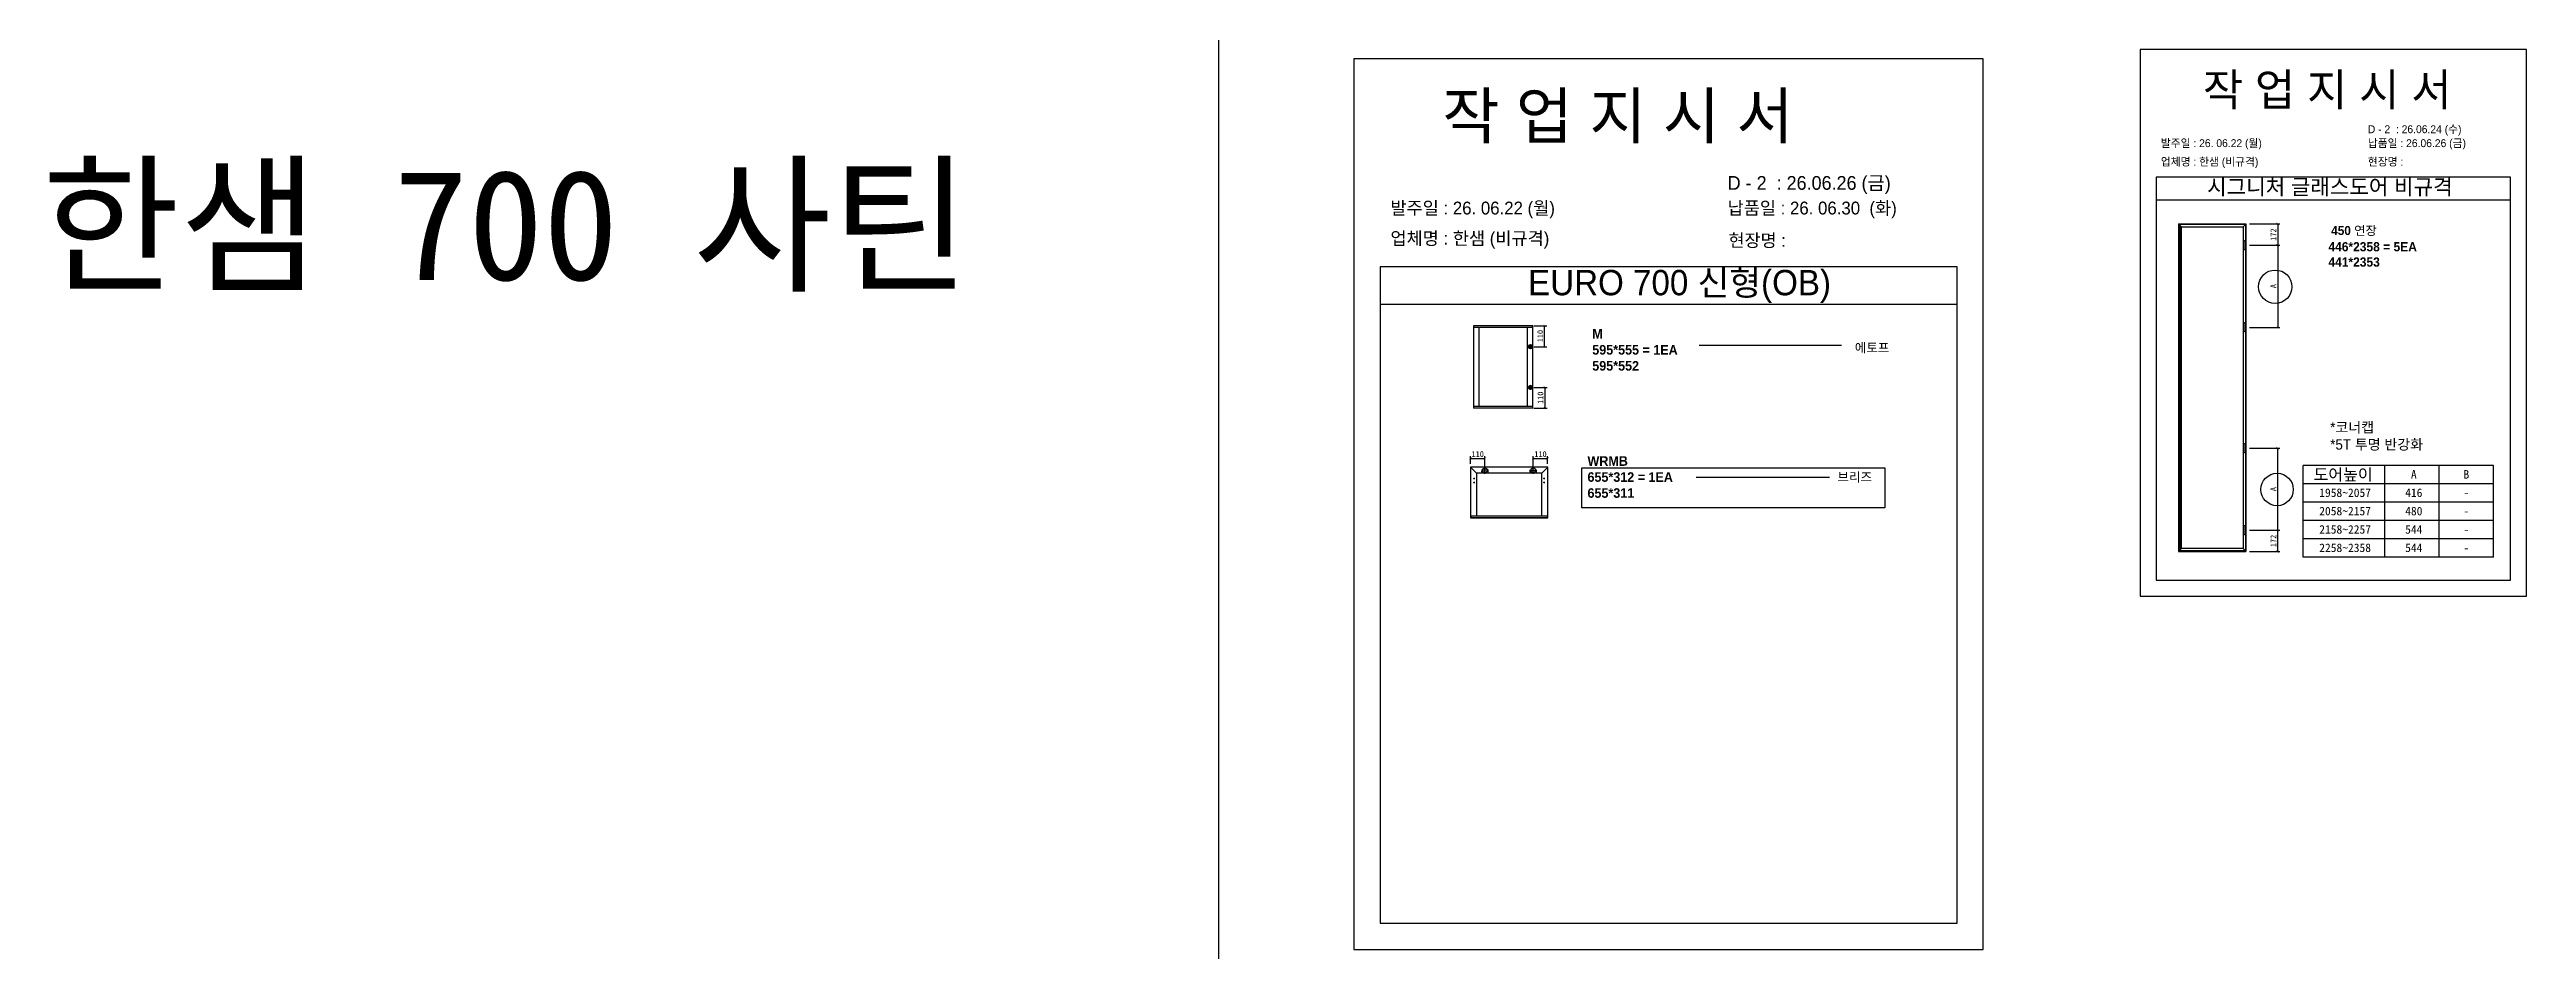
# Model space of a CAD drawing. Header units: millimetres. Extents: x -44117 to 256353, y -2095463 to 65325.
# Drawn here: x 105217 to 115986, y -1044717 to -1040807 of the extents above; entities that cross this region are included whole.
import ezdxf
from ezdxf.enums import TextEntityAlignment as Align

# ---------------------------------------------------------------- set-up
doc = ezdxf.new("R2010")
doc.units = ezdxf.units.MM
doc.header["$LTSCALE"] = 10
doc.layers.add('Layer1', color=7, linetype='Continuous', lineweight=70)
doc.styles.add('MtX_Gulim', font='')
doc.styles.get('MtX_Gulim').set_extended_font_data('Gulim', bold=True)
doc.dimstyles.new('ISO-25', dxfattribs={"dimtxt": 2.5, "dimasz": 2.5, "dimexe": 1, "dimexo": 1, "dimtad": 1, "dimtxsty": 'Standard', "dimblk": 'ARCHTICK', "dimcen": 2.5, "dimadec": 0, "dimazin": 0, "dimtfac": 1, "dimtmove": 0, "dimatfit": 3, "dimfxl": 0, "dimarcsym": 0})

msp = doc.modelspace()

# ---------------------------------------------------------------- texts
at = {"linetype": 'Continuous', "style": 'MtX_Gulim'}
for s, height, p in [('450 연장', 39.271262, (115136.52849, -1041612.93248)), ('도어높이', 51.111877, (115060.05264, -1042679.26479))]:
    msp.add_text(s, height=height, dxfattribs=at).set_placement(p)
for s, height, p in [('A', 36.77626, (115495.83134, -1042671.29203)), ('B', 36.77626, (115724.46828, -1042671.29203)), ('1958~2057', 36.776263, (115197.16449, -1042751.04706)), ('416', 36.776263, (115495.83134, -1042751.04706)), ('-', 36.77626, (115724.46828, -1042751.04706)), ('2058~2157', 36.776263, (115197.16449, -1042830.80209)), ('480', 36.776263, (115495.83134, -1042830.80209)), ('-', 36.77626, (115724.46828, -1042830.80209)), ('2158~2257', 36.776263, (115197.16449, -1042910.55713)), ('2258~2358', 36.776263, (115197.16449, -1042990.31216)), ('544', 36.776263, (115495.83134, -1042910.55713)), ('544', 36.776263, (115495.83134, -1042990.31216)), ('-', 36.77626, (115724.46828, -1042910.55713)), ('-', 36.77626, (115724.46828, -1042990.31216))]:
    msp.add_text(s, height=height).set_placement(p, align=Align.CENTER)
at = {"attachment_point": 1}
for s, width, gutter_width, heights, insert, char_height in [('{\\fGulim|b0|i0|c129|p50;작 업 지 시 서}', 3307.3198183, 12.5, [-155.84554], (114578.38919, -1040911.04576), 140), ('{\\fGulim|b0|i0|c129|p50;작 업 지 시 서}', 4666.4485321, 17.63682, [-219.88959], (111272.24557, -1040995.58734), 197.5323919), ('\\pt11;{\\fGulim|b0|i0|c129|p50;발주일 : 26. 06.22 (월)}', 3307.3198183, 12.5, [34.50412], (114395.95472, -1041196.47237), 34.3), ('{\\fGulim|b0|i0|c129|p50;\\C1;D - 2  : 26.06.24 (수)}', 3307.3198183, 12.5, [35.09023], (115295.9327, -1041136.00675), 34.3), ('{\\fGulim|b0|i0|c129|p50;납품일 : 26.06.26 (금)}', 3307.3198183, 12.5, [35.09023], (115295.9327, -1041196.47237), 34.3), ('{\\f굴림|b0|i0|c129|p50;한샘} 700 {\\f굴림|b0|i0|c129|p50;사틴}', 5072.1082947, 2395.6482, [-533.35869], (105182.75576, -1041329.0848), 479.1296392), ('{\\f굴림|b0|i0|c129|p50;한샘} 700 {\\f굴림|b0|i0|c129|p50;사틴}', 5072.1082947, 2395.6482, [-533.35869], (105182.75576, -1041329.0848), 479.1296392), ('{\\f굴림|b0|i0|c129|p50;한샘} 700 {\\f굴림|b0|i0|c129|p50;사틴}', 5072.1082947, 2395.6482, [-533.35869], (105182.75576, -1041329.0848), 479.1296392), ('{\\f굴림|b0|i0|c129|p50;한샘} 700 {\\f굴림|b0|i0|c129|p50;사틴}', 5072.1082947, 2395.6482, [-533.35869], (105182.75576, -1041329.0848), 479.1296392), ('{\\f굴림|b0|i0|c129|p50;한샘} 700 {\\f굴림|b0|i0|c129|p50;사틴}', 5072.1082947, 2395.6482, [-533.35869], (105182.75576, -1041329.0848), 479.1296392), ('{\\fGulim|b0|i0|c129|p50;업체명 : 한샘 (비규격)}', 3307.3198183, 12.5, [36.11279], (114395.95472, -1041277.12855), 34.3), ('{\\fGulim|b0|i0|c129|p50;현장명 : }', 3307.3198183, 12.5, [-38.2735], (115295.9327, -1041277.12855), 34.3), ('{\\fGulim|b0|i0|c129|p50;시그니처 글래스도어 비규격}', 1597.0710432, 6.03612, [-75.34624], (114597.30466, -1041369.83518), 67.6045736), ('\\pt11;{\\fGulim|b0|i0|c129|p50;발주일 : 26. 06.22 (월)}', 5387.0305146, 20.36026, [56.20102], (111046.50593, -1041467.65736), 55.8685452), ('{\\fGulim|b0|i0|c129|p50;납품일 : 26. 06.30  (화)}', 5387.0305146, 20.36026, [57.15569], (112512.40857, -1041467.65736), 55.8685452), ('{\\fGulim|b0|i0|c129|p50;업체명 : 한샘 (비규격)}', 5387.0305146, 20.36026, [58.82126], (111046.50593, -1041599.0318), 55.8685452), ('{\\fGulim|b0|i0|c129|p50;현장명 :  }', 5350.1178156, 20.22075, [61.9135], (112516.3066, -1041608.40121), 55.485726), ('{\\f굴림|b1|i0|c129|p50;446*2358 = 5EA\\P\\C1;441*2353}', 12072.7918459, 155.2668, [-107.68333], (115124.45603, -1041643.76935), 39.9257485), ('{\\fGulim|b0|i0|c129|p50;EURO 700 신형(OB)}', 2601.342149, 9.83176, [-138.56106], (111645.02026, -1041764.56441), 110.1157193), ('{\\f굴림|b1|i0|c129|p50;M\\P595*555 = 1EA\\P\\C1;595*552', 12604.7778903, 162.10861, [1985.81544], (111924.07556, -1042021.35799), 41.6850715), ('{\\f굴림|b1|i0|c129|p50;에토프}', 12072.7918459, 155.2668, [-44.41475], (113065.52229, -1042082.26945), 39.9257485), ('{\\fGulim|b0|i0|c129|p50;*코너캡\\P*5T 투명 반강화}', 1055.7982644, 3.99038, [-126.38025], (115132.1878, -1042426.1064), 44.6923083), ('{\\f굴림|b1|i0|c129|p50;WRMB\\P655*312 = 1EA\\P\\C1;655*311}', 12604.7778903, 162.10861, [-182.06892], (111903.21707, -1042574.19094), 41.6850715), ('{\\f굴림|b1|i0|c129|p50;브리즈}', 12072.7918459, 155.2668, [-44.36194], (112990.06475, -1042644.25561), 39.9257485)]:
    msp.add_mtext_dynamic_manual_height_columns(s, width=width, gutter_width=gutter_width, heights=heights, dxfattribs=dict(at, insert=insert, char_height=char_height))
at = {"color": 1, "insert": (112512.72303, -1041356.59849), "char_height": 59.7264419, "attachment_point": 1}
msp.add_mtext_dynamic_manual_height_columns('{\\fGulim|b0|i0|c129|p50;D - 2  : 26.06.26 (금)}', width=5759.0217184, gutter_width=21.7662, heights=[61.10247], dxfattribs=at)

# ---------------------------------------------------------------- blocks, each defined once
blk = doc.blocks.new('_ArchTick')
at = {"color": 0, "linetype": 'ByBlock', "const_width": 0.15}
blk.add_lwpolyline([(-0.5, -0.5), (0.5, 0.5)], dxfattribs=at)
blk = doc.blocks.new('*D7022')
at = {"color": 0, "lineweight": -2}
for p, q in [((111670, -1042007), (111727, -1042007)), ((111670, -1042098), (111727, -1042098)), ((111717, -1042098), (111717, -1042007))]:
    blk.add_line(p, q, dxfattribs=at)
at = {"layer": 'Defpoints', "color": 0}
for p in [(111655, -1042007), (111655, -1042098), (111717, -1042007)]:
    blk.add_point(p, dxfattribs=at)
at = {"color": 0, "lineweight": -2, "xscale": 10, "yscale": 10, "zscale": 10}
for p, rotation in [((111717, -1042007), 90), ((111717, -1042098), 270)]:
    blk.add_blockref('_ArchTick', p, dxfattribs=dict(at, rotation=rotation))
at = {"color": 0, "insert": (111698, -1042052), "char_height": 25, "attachment_point": 5, "rotation": 90}
blk.add_mtext('110', dxfattribs=at)
blk = doc.blocks.new('*D7023')
at = {"color": 0, "lineweight": -2}
for p, q in [((111670, -1042275), (111728, -1042275)), ((111718, -1042275), (111718, -1042365)), ((111670, -1042365), (111728, -1042365))]:
    blk.add_line(p, q, dxfattribs=at)
at = {"layer": 'Defpoints', "color": 0}
for p in [(111655, -1042275), (111655, -1042365), (111718, -1042365)]:
    blk.add_point(p, dxfattribs=at)
at = {"color": 0, "lineweight": -2, "xscale": 10, "yscale": 10, "zscale": 10}
for p, rotation in [((111718, -1042275), 90), ((111718, -1042365), 270)]:
    blk.add_blockref('_ArchTick', p, dxfattribs=dict(at, rotation=rotation))
at = {"color": 0, "insert": (111699, -1042320), "char_height": 25, "attachment_point": 5, "rotation": 90}
blk.add_mtext('110', dxfattribs=at)
blk = doc.blocks.new('*D7024')
at = {"color": 0, "lineweight": -2}
for p, q in [((111395, -1042607), (111395, -1042574)), ((111395, -1042584), (111457, -1042584)), ((111457, -1042620), (111457, -1042574))]:
    blk.add_line(p, q, dxfattribs=at)
at = {"layer": 'Defpoints', "color": 0}
for p in [(111395, -1042622), (111457, -1042584), (111457, -1042635)]:
    blk.add_point(p, dxfattribs=at)
at = {"color": 0, "lineweight": -2, "xscale": 10, "yscale": 10, "zscale": 10, "rotation": 180}
blk.add_blockref('_ArchTick', (111395, -1042584), dxfattribs=at)
at = {"color": 0, "lineweight": -2, "xscale": 10, "yscale": 10, "zscale": 10}
blk.add_blockref('_ArchTick', (111457, -1042584), dxfattribs=at)
at = {"color": 0, "insert": (111426, -1042565), "char_height": 25, "attachment_point": 5}
blk.add_mtext('110', dxfattribs=at)
blk = doc.blocks.new('*D7025')
at = {"color": 0, "lineweight": -2}
for p, q in [((111667, -1042620), (111667, -1042574)), ((111667, -1042584), (111730, -1042584)), ((111730, -1042607), (111730, -1042574))]:
    blk.add_line(p, q, dxfattribs=at)
at = {"layer": 'Defpoints', "color": 0}
for p in [(111667, -1042635), (111730, -1042584), (111730, -1042622)]:
    blk.add_point(p, dxfattribs=at)
at = {"color": 0, "lineweight": -2, "xscale": 10, "yscale": 10, "zscale": 10, "rotation": 180}
blk.add_blockref('_ArchTick', (111667, -1042584), dxfattribs=at)
at = {"color": 0, "lineweight": -2, "xscale": 10, "yscale": 10, "zscale": 10}
blk.add_blockref('_ArchTick', (111730, -1042584), dxfattribs=at)
at = {"color": 0, "insert": (111699, -1042565), "char_height": 25, "attachment_point": 5}
blk.add_mtext('110', dxfattribs=at)
blk = doc.blocks.new('*D7026')
at = {"color": 0, "lineweight": -2}
for p, q in [((114781, -1041657), (114914, -1041657)), ((114904, -1041657), (114904, -1042014)), ((114781, -1042014), (114914, -1042014))]:
    blk.add_line(p, q, dxfattribs=at)
at = {"layer": 'Defpoints', "color": 0}
for p in [(114766, -1041657), (114766, -1042014), (114904, -1042014)]:
    blk.add_point(p, dxfattribs=at)
at = {"color": 0, "lineweight": -2, "xscale": 10, "yscale": 10, "zscale": 10}
for p, rotation in [((114904, -1041657), 90), ((114904, -1042014), 270)]:
    blk.add_blockref('_ArchTick', p, dxfattribs=dict(at, rotation=rotation))
at = {"color": 0, "insert": (114885, -1041835), "char_height": 25, "attachment_point": 5, "rotation": 90}
blk.add_mtext('A', dxfattribs=at)
blk = doc.blocks.new('*D7027')
at = {"color": 0, "lineweight": -2}
for p, q in [((114781, -1041564), (114914, -1041564)), ((114781, -1041657), (114914, -1041657)), ((114904, -1041564), (114904, -1041657))]:
    blk.add_line(p, q, dxfattribs=at)
at = {"layer": 'Defpoints', "color": 0}
for p in [(114766, -1041564), (114766, -1041657), (114904, -1041657)]:
    blk.add_point(p, dxfattribs=at)
at = {"color": 0, "lineweight": -2, "xscale": 10, "yscale": 10, "zscale": 10}
for p, rotation in [((114904, -1041564), 90), ((114904, -1041657), 270)]:
    blk.add_blockref('_ArchTick', p, dxfattribs=dict(at, rotation=rotation))
at = {"color": 0, "insert": (114885, -1041611), "char_height": 25, "attachment_point": 5, "rotation": 90}
blk.add_mtext('172', dxfattribs=at)
blk = doc.blocks.new('*D7028')
at = {"color": 0, "lineweight": -2}
for p, q in [((114781, -1042539), (114914, -1042539)), ((114904, -1042895), (114904, -1042539)), ((114781, -1042895), (114914, -1042895))]:
    blk.add_line(p, q, dxfattribs=at)
at = {"layer": 'Defpoints', "color": 0}
for p in [(114766, -1042539), (114904, -1042539), (114766, -1042895)]:
    blk.add_point(p, dxfattribs=at)
at = {"color": 0, "lineweight": -2, "xscale": 10, "yscale": 10, "zscale": 10}
for p, rotation in [((114904, -1042539), 90), ((114904, -1042895), 270)]:
    blk.add_blockref('_ArchTick', p, dxfattribs=dict(at, rotation=rotation))
at = {"color": 0, "insert": (114885, -1042717), "char_height": 25, "attachment_point": 5, "rotation": 90}
blk.add_mtext('A', dxfattribs=at)
blk = doc.blocks.new('*D7029')
at = {"color": 0, "lineweight": -2}
for p, q in [((114781, -1042895), (114914, -1042895)), ((114904, -1042988), (114904, -1042895)), ((114781, -1042988), (114914, -1042988))]:
    blk.add_line(p, q, dxfattribs=at)
at = {"layer": 'Defpoints', "color": 0}
for p in [(114766, -1042895), (114904, -1042895), (114766, -1042988)]:
    blk.add_point(p, dxfattribs=at)
at = {"color": 0, "lineweight": -2, "xscale": 10, "yscale": 10, "zscale": 10}
for p, rotation in [((114904, -1042895), 90), ((114904, -1042988), 270)]:
    blk.add_blockref('_ArchTick', p, dxfattribs=dict(at, rotation=rotation))
at = {"color": 0, "insert": (114885, -1042942), "char_height": 25, "attachment_point": 5, "rotation": 90}
blk.add_mtext('172', dxfattribs=at)

# ---------------------------------------------------------------- dimensions: what is measured, and where the dimension line sits
for base, p1, p2, text, override, picture, middle in [((114903.81761, -1041656.87074), (114765.67893, -1041564.37627), (114765.67893, -1041656.87074), '172', {"dimscale": 10, "dimasz": 1, "dimexo": 1.5}, '*D7027', (114885.06761, -1041610.62351)), ((114903.81761, -1042013.72882), (114765.67893, -1041656.87074), (114765.67893, -1042013.72882), 'A', {"dimscale": 10, "dimasz": 1, "dimexo": 1.5, "dimtxsty": 'Standard'}, '*D7026', (114885.06761, -1041835.29978)), ((111717.23537, -1042006.84802), (111654.8149, -1042097.88271), (111654.8149, -1042006.84802), '110', {"dimscale": 10, "dimasz": 1, "dimexo": 1.5, "dimtxsty": 'Standard'}, '*D7022', (111698.48537, -1042052.36536)), ((111718.23373, -1042365.34648), (111654.8149, -1042274.88147), (111654.8149, -1042365.34648), '110', {"dimscale": 10, "dimasz": 1, "dimexo": 1.5, "dimtxsty": 'Standard'}, '*D7023', (111699.48373, -1042320.11398)), ((114903.81761, -1042538.52012), (114765.67893, -1042895.3782), (114765.67893, -1042538.52012), 'A', {"dimscale": 10, "dimasz": 1, "dimexo": 1.5, "dimtxsty": 'Standard'}, '*D7028', (114885.06761, -1042716.94916)), ((114903.81761, -1042895.3782), (114765.67893, -1042987.87266), (114765.67893, -1042895.3782), '172', {"dimscale": 10, "dimasz": 1, "dimexo": 1.5}, '*D7029', (114885.06761, -1042941.62543))]:
    dim = msp.add_linear_dim(base=base, p1=p1, p2=p2, angle=90, text=text, dimstyle='ISO-25', override=override)
    dim.commit()
    dim.dimension.update_dxf_attribs({"geometry": picture, "text_midpoint": middle})
for base, p1, p2, picture, middle in [((111457.46735, -1042583.75149), (111394.62463, -1042622.30291), (111457.46735, -1042634.69849), '*D7024', (111426.04599, -1042565.00149)), ((111730.25617, -1042583.75149), (111667.41346, -1042634.69849), (111730.25617, -1042622.30291), '*D7025', (111698.83482, -1042565.00149))]:
    dim = msp.add_linear_dim(base=base, p1=p1, p2=p2, text='110', dimstyle='ISO-25', override={"dimscale": 10, "dimasz": 1, "dimexo": 1.5, "dimtxsty": 'Standard'})
    dim.commit()
    dim.dimension.update_dxf_attribs({"geometry": picture, "text_midpoint": middle})

# ---------------------------------------------------------------- linework, layer by layer
for p, q in [((115915.58259, -1041362.05297), (114375.58259, -1041362.05297)), ((115915.58259, -1041462.05297), (114375.58259, -1041462.05297)), ((114473.10779, -1041564.37627), (114473.10779, -1042987.87266)), ((114473.10779, -1041564.37627), (114765.67893, -1041564.37627)), ((114473.10779, -1041564.37627), (114485.57158, -1041576.84007)), ((114473.10779, -1041564.37627), (114479.01169, -1041564.37627)), ((114479.01169, -1041564.37627), (114479.01169, -1042987.87266)), ((114753.21514, -1041576.84007), (114765.67893, -1041564.37627)), ((114765.67893, -1041564.37627), (114765.67893, -1042987.87266)), ((113509.93862, -1041751.53926), (111001.55496, -1041751.53926)), ((113509.93862, -1041914.42132), (111001.55496, -1041914.42132)), ((111407.84751, -1042007.10556), (111407.84751, -1042365.08893)), ((111665.95373, -1042007.56913), (111407.84751, -1042007.56913)), ((111665.95373, -1042014.57428), (111407.84751, -1042014.57428)), ((111665.69619, -1042006.84802), (111408.10505, -1042006.84802)), ((111430.76875, -1042014.05919), (111430.76875, -1042357.62022)), ((111642.77495, -1042357.62022), (111642.77495, -1042014.57428)), ((111664.66602, -1042014.57428), (111664.66602, -1042006.84802)), ((111665.95373, -1042365.08893), (111665.95373, -1042007.10556)), ((111665.95373, -1042357.62022), (111407.84751, -1042357.62022)), ((111665.95373, -1042364.62536), (111407.84751, -1042364.62536)), ((111665.69619, -1042365.34648), (111408.10505, -1042365.34648)), ((111409.13522, -1042365.34648), (111409.13522, -1042357.62022)), ((111664.66602, -1042357.62022), (111664.66602, -1042365.34648)), ((111394.33636, -1042622.30291), (111394.33636, -1042840.81104)), ((111419.99233, -1042647.95888), (111394.42079, -1042622.09907)), ((111730.25617, -1042622.01464), (111394.62463, -1042622.01464)), ((111473.19108, -1042634.69849), (111441.74361, -1042634.69849)), ((111444.49523, -1042638.15772), (111444.49523, -1042642.77003)), ((111457.46734, -1042650.42222), (111457.46734, -1042618.97476)), ((111470.43946, -1042638.15772), (111470.43946, -1042642.77003)), ((111651.68973, -1042634.69849), (111683.1372, -1042634.69849)), ((111654.44135, -1042638.15772), (111654.44135, -1042642.77003)), ((111667.41347, -1042650.42222), (111667.41347, -1042618.97476)), ((111680.38559, -1042638.15772), (111680.38559, -1042642.77003)), ((111704.88847, -1042647.95888), (111730.46001, -1042622.09907)), ((111730.54444, -1042840.81104), (111730.54444, -1042622.30291)), ((115014.85829, -1043012.86487), (115014.85829, -1042614.0897)), ((115841.67091, -1042614.0897), (115014.85829, -1042614.0897)), ((115370.00274, -1043012.86487), (115370.00274, -1042614.0897)), ((115605.83683, -1043012.86487), (115605.83683, -1042614.0897)), ((115841.67091, -1043012.86487), (115841.67091, -1042614.0897)), ((111407.30849, -1042670.44388), (111413.07387, -1042670.44388)), ((111407.30849, -1042688.89312), (111413.07387, -1042688.89312)), ((111410.19118, -1042667.56119), (111410.19118, -1042673.32658)), ((111410.19118, -1042686.01043), (111410.19118, -1042691.77581)), ((111419.99233, -1042647.95888), (111419.99233, -1042833.02777)), ((111704.88847, -1042647.95888), (111419.99233, -1042647.95888)), ((111446.80138, -1042640.46388), (111442.18907, -1042640.46388)), ((111472.74562, -1042640.46388), (111468.13331, -1042640.46388)), ((111656.7475, -1042640.46388), (111652.1352, -1042640.46388)), ((111682.69174, -1042640.46388), (111678.07943, -1042640.46388)), ((111704.88847, -1042832.45123), (111704.88847, -1042647.95888)), ((111717.57233, -1042670.44388), (111711.80694, -1042670.44388)), ((111717.57233, -1042688.89312), (111711.80694, -1042688.89312)), ((111714.68963, -1042667.56119), (111714.68963, -1042673.32658)), ((111714.68963, -1042686.01043), (111714.68963, -1042691.77581)), ((115841.67091, -1042693.84473), (115014.85829, -1042693.84473)), ((111394.33636, -1042832.45123), (111730.54444, -1042832.45123)), ((111394.33636, -1042840.29216), (111730.25617, -1042840.29216)), ((111394.62463, -1042841.09931), (111730.25617, -1042841.09931)), ((111395.77771, -1042832.45123), (111395.77771, -1042841.09931)), ((111729.10309, -1042841.09931), (111729.10309, -1042832.45123)), ((115841.67091, -1042773.59977), (115014.85829, -1042773.59977)), ((115841.67091, -1042853.3548), (115014.85829, -1042853.3548)), ((115841.67091, -1042933.10983), (115014.85829, -1042933.10983)), ((114485.57158, -1042975.40887), (114473.10779, -1042987.87266)), ((114473.10779, -1042987.87266), (114765.67893, -1042987.87266)), ((114753.21514, -1042975.40887), (114765.67893, -1042987.87266)), ((115841.67091, -1043012.86487), (115014.85829, -1043012.86487))]:
    msp.add_line(p, q)
at = {"linetype": 'Continuous'}
for p, q in [((114485.57158, -1042975.40887), (114485.57158, -1041576.84007)), ((114485.57158, -1041576.84007), (114753.21514, -1041576.84007)), ((114753.21514, -1041576.84007), (114753.21514, -1042975.40887)), ((114753.21514, -1042975.40887), (114485.57158, -1042975.40887))]:
    msp.add_line(p, q, dxfattribs=at)
at = {"color": 1}
for p in [(110300.49669, 21924.9366), (110300.49669, 14161.07811), (110300.49669, 18584.38997), (110300.49669, 10820.53148), (110300.49669, 18627.87121), (110300.49669, 10864.01272), (110300.49669, 15287.32457), (110300.49669, 7523.46608), (110300.49669, 3746.75115), (110300.49669, 21924.9366), (110300.49669, 14161.07811), (110300.49669, 18584.38997), (110300.49669, 10820.53148), (110300.49669, 18627.87121), (110300.49669, 10864.01272), (110300.49669, 15287.32457), (110300.49669, 7523.46608), (110300.49669, 3746.75115), (110300.49669, 21924.9366), (110300.49669, 14161.07811), (110300.49669, 18584.38997), (110300.49669, 10820.53148), (110300.49669, 18627.87121), (110300.49669, 10864.01272), (110300.49669, 15287.32457), (110300.49669, 7523.46608), (110300.49669, 3746.75115), (110300.49669, 21924.9366), (110300.49669, 14161.07811), (110300.49669, 18584.38997), (110300.49669, 10820.53148), (110300.49669, 18627.87121), (110300.49669, 10864.01272), (110300.49669, 15287.32457), (110300.49669, 7523.46608), (110300.49669, 3746.75115), (110300.49669, 21924.9366), (110300.49669, 14161.07811), (110300.49669, 18584.38997), (110300.49669, 10820.53148), (110300.49669, 18627.87121), (110300.49669, 10864.01272), (110300.49669, 15287.32457), (110300.49669, 7523.46608), (110300.49669, 3746.75115), (110300.49669, 21924.9366), (110300.49669, 14161.07811), (110300.49669, 18584.38997), (110300.49669, 10820.53148), (110300.49669, 18627.87121), (110300.49669, 10864.01272), (110300.49669, 15287.32457), (110300.49669, 7523.46608), (110300.49669, 3746.75115), (110300.49669, 21924.9366), (110300.49669, 14161.07811), (110300.49669, 18584.38997), (110300.49669, 10820.53148), (110300.49669, 18627.87121), (110300.49669, 10864.01272), (110300.49669, 15287.32457), (110300.49669, 7523.46608), (110300.49669, 3746.75115), (110300.49669, 21924.9366), (110300.49669, 14161.07811), (110300.49669, 18584.38997), (110300.49669, 10820.53148), (110300.49669, 18627.87121), (110300.49669, 10864.01272), (110300.49669, 15287.32457), (110300.49669, 7523.46608), (110300.49669, 3746.75115), (110300.49669, 21924.9366), (110300.49669, 14161.07811), (110300.49669, 18584.38997), (110300.49669, 10820.53148), (110300.49669, 18627.87121), (110300.49669, 10864.01272), (110300.49669, 15287.32457), (110300.49669, 7523.46608), (110300.49669, 3746.75115), (110300.49669, 21924.9366), (110300.49669, 14161.07811), (110300.49669, 18584.38997), (110300.49669, 10820.53148), (110300.49669, 18627.87121), (110300.49669, 10864.01272), (110300.49669, 15287.32457), (110300.49669, 7523.46608), (110300.49669, 3746.75115), (110300.49669, 12702.87182), (110300.49669, 4939.01333), (110300.49669, 9362.32519), (110300.49669, 1598.4667), (110300.49669, 9405.80642), (110300.49669, 1641.94794), (110300.49669, 6065.25979), (110300.49669, -1698.5987), (110300.49669, -5475.31363), (110300.49669, 12702.87182), (110300.49669, 4939.01333), (110300.49669, 9362.32519), (110300.49669, 1598.4667), (110300.49669, 9405.80642), (110300.49669, 1641.94794), (110300.49669, 6065.25979), (110300.49669, -1698.5987), (110300.49669, -5475.31363), (110300.49669, 12702.87182), (110300.49669, 4939.01333), (110300.49669, 9362.32519), (110300.49669, 1598.4667), (110300.49669, 9405.80642), (110300.49669, 1641.94794), (110300.49669, 6065.25979), (110300.49669, -1698.5987), (110300.49669, -5475.31363), (110300.49669, 12702.87182), (110300.49669, 4939.01333), (110300.49669, 9362.32519), (110300.49669, 1598.4667), (110300.49669, 9405.80642), (110300.49669, 1641.94794), (110300.49669, 6065.25979), (110300.49669, -1698.5987), (110300.49669, -5475.31363), (110300.49669, 12702.87182), (110300.49669, 4939.01333), (110300.49669, 9362.32519), (110300.49669, 1598.4667), (110300.49669, 9405.80642), (110300.49669, 1641.94794), (110300.49669, 6065.25979), (110300.49669, -1698.5987), (110300.49669, -5475.31363)]:
    msp.add_xline(p, (0, 1), dxfattribs=at)
for points in [[(114305.58259, -1043182.88324), (115985.58259, -1043182.88324), (115985.58259, -1040806.88324), (114305.58259, -1040806.88324)], [(110887.53752, -1044717.34505), (113623.95606, -1044717.34505), (113623.95606, -1040847.26741), (110887.53752, -1040847.26741)], [(114475.07575, -1041566.34424), (114763.71097, -1041566.34424), (114763.71097, -1042985.9047), (114475.07575, -1042985.9047)], [(111878.5832, -1042624.06362), (113196.5183, -1042624.06362), (113196.5183, -1042798.49621), (111878.5832, -1042798.49621)]]:
    msp.add_lwpolyline(points, close=True)
for points in [[(114375.58259, -1041362.05297), (114375.58259, -1043112.88324), (115915.58259, -1043112.88324), (115915.58259, -1041362.05297)], [(111001.55496, -1041751.53926), (111001.55496, -1044603.32761), (113509.93862, -1044603.32761), (113509.93862, -1041751.53926)], [(112388.89061, -1042091.06684), (113006.9229, -1042091.06684)], [(112375.81786, -1042665.30903), (112956.04433, -1042665.30903)]]:
    msp.add_lwpolyline(points)
at = {"linetype": 'Continuous'}
for points in [[(114761.07652, -1041676.20088), (114761.07652, -1041676.20088, 0.4142135624), (114765.67893, -1041671.59846), (114765.67893, -1041642.14301, 0.4142135624), (114761.07652, -1041637.5406), (114761.07652, -1041637.5406, 0.4142135624), (114756.47411, -1041642.14301), (114756.47411, -1041671.59846, 0.4142135624)], [(114761.07652, -1042033.05896), (114761.07652, -1042033.05896, 0.4142135624), (114765.67893, -1042028.45654), (114765.67893, -1041999.0011, 0.4142135624), (114761.07652, -1041994.39868), (114761.07652, -1041994.39868, 0.4142135624), (114756.47411, -1041999.0011), (114756.47411, -1042028.45654, 0.4142135624)], [(114761.07652, -1042557.85025), (114761.07652, -1042557.85025, 0.4142135624), (114765.67893, -1042553.24784), (114765.67893, -1042523.79239, 0.4142135624), (114761.07652, -1042519.18998), (114761.07652, -1042519.18998, 0.4142135624), (114756.47411, -1042523.79239), (114756.47411, -1042553.24784, 0.4142135624)], [(114761.07652, -1042914.70833), (114761.07652, -1042914.70833, 0.4142135624), (114765.67893, -1042910.10592), (114765.67893, -1042880.65047, 0.4142135624), (114761.07652, -1042876.04806), (114761.07652, -1042876.04806, 0.4142135624), (114756.47411, -1042880.65047), (114756.47411, -1042910.10592, 0.4142135624)]]:
    msp.add_lwpolyline(points, format="xyb", close=True, dxfattribs=at)
at = {"color": 1}
for centre, radius in [((114893.32537, -1041837.44534), 72.59818), ((114901.39183, -1042718.7066), 70.58157)]:
    msp.add_circle(centre, radius, dxfattribs=at)
for centre, radius in [((111457.46734, -1042634.69849), 10.08943), ((111667.41347, -1042634.69849), 10.08943), ((111410.19118, -1042670.44388), 0.86481), ((111410.19118, -1042688.89312), 0.86481), ((111444.49523, -1042640.46388), 0.92246), ((111470.43946, -1042640.46388), 0.92246), ((111654.44135, -1042640.46388), 0.92246), ((111680.38559, -1042640.46388), 0.92246), ((111714.68963, -1042670.44388), 0.86481), ((111714.68963, -1042688.89312), 0.86481)]:
    msp.add_circle(centre, radius)
for centre, radius, start, end in [((111665.69619, -1042007.10556), 0.25754, 0, 90), ((111408.10505, -1042365.08894), 0.25754, 180, 270), ((111665.69619, -1042365.08894), 0.25754, 270, 0), ((111394.62463, -1042622.30291), 0.28827, 90, 180), ((111730.25617, -1042622.30291), 0.28827, 0, 90), ((111394.62463, -1042840.81104), 0.28827, 180, 270), ((111730.25617, -1042840.81104), 0.28827, 270, 0)]:
    msp.add_arc(centre, radius, start, end)
at = {"layer": 'Layer1'}
for p, q in [((111654.8149, -1042088.39071), (111654.8149, -1042107.37472)), ((111654.8149, -1042284.37347), (111654.8149, -1042265.38947))]:
    msp.add_line(p, q, dxfattribs=at)
for points in [[(111664.3069, -1042097.88271), (111645.32289, -1042097.88271)], [(111664.3069, -1042274.88147), (111645.32289, -1042274.88147)]]:
    msp.add_lwpolyline(points, close=True, dxfattribs=at)
for centre in [(111654.8149, -1042097.88271), (111654.8149, -1042274.88147)]:
    msp.add_circle(centre, 6.328, dxfattribs=at)

msp.set_redraw_order([(e.dxf.handle, doc.entitydb.next_handle()) for e in msp.query("TEXT MTEXT ATTDEF DIMENSION ARC_DIMENSION")])  # texts and dimensions are drawn at this point

doc.saveas('drawing.dxf')
